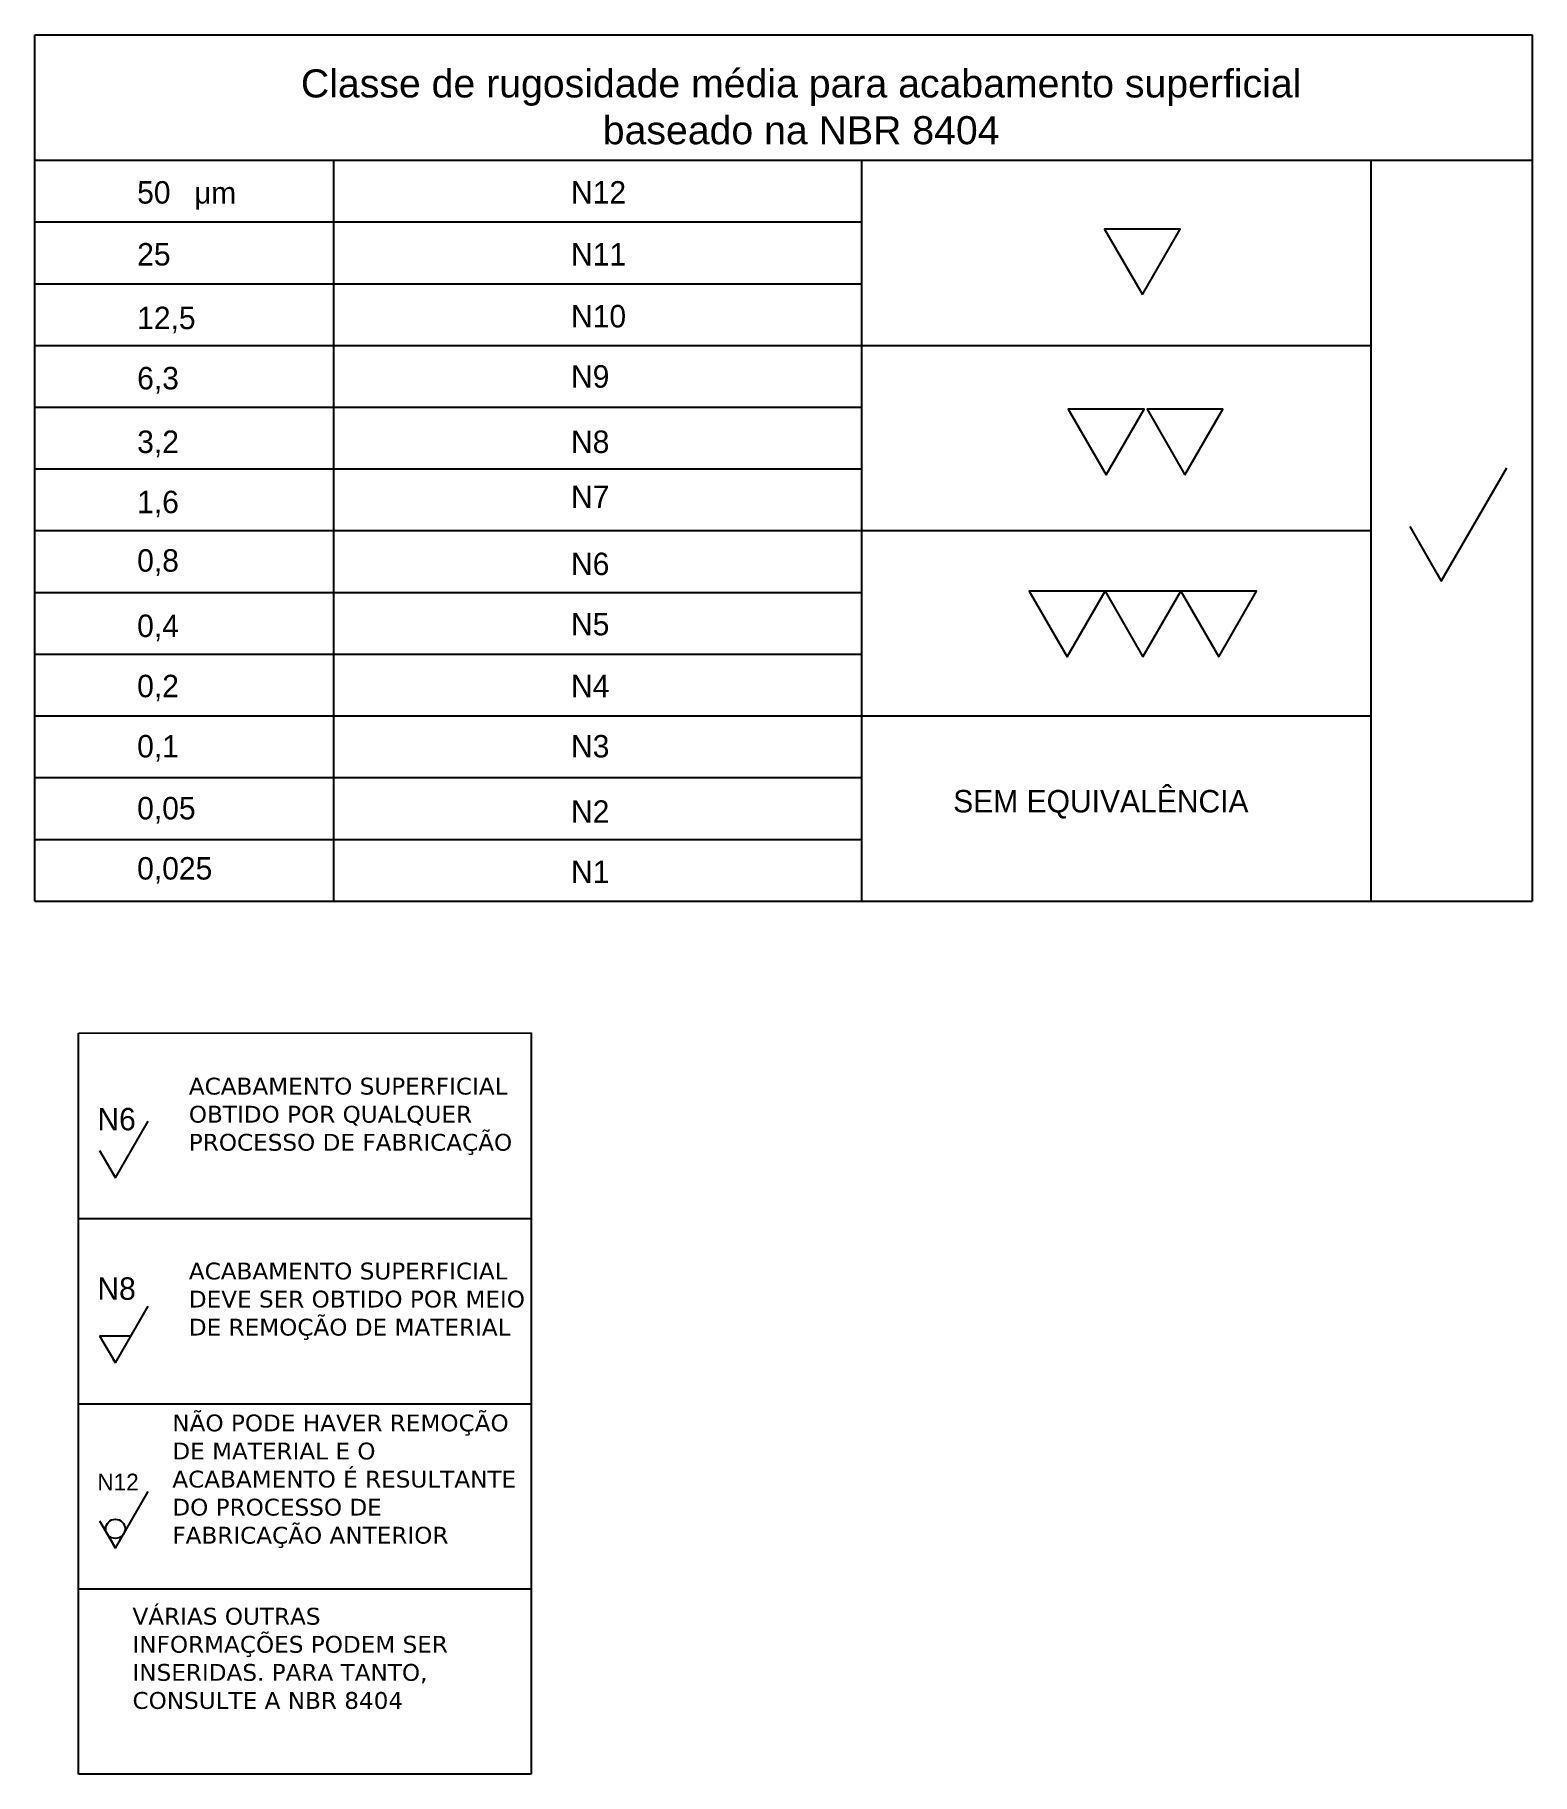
# Model space of a CAD drawing. Header units: metres. Extents: x 0 to 560, y 0 to 297.
# Drawn here: x 427.1 to 560.5, y 31 to 185.9 of the extents above; entities that cross this region are included whole.
import ezdxf

# ---------------------------------------------------------------- set-up
doc = ezdxf.new("R2010")
doc.units = ezdxf.units.M
doc.header["$LTSCALE"] = 0.3
doc.layers.add('Acabamento', color=50, linetype='Continuous')
doc.layers.add('Texto', color=32, linetype='Continuous')

msp = doc.modelspace()

# ---------------------------------------------------------------- texts
at = {"layer": 'Acabamento', "attachment_point": 1}
for s, width, heights, insert, char_height in [('\\pxqc;{\\fArial|b0|i0|c0|p34;Classe de rugosidade média para acabamento superficial\\Pbaseado na NBR 8404}', 129.56109, [0], (430.584, 182.865), 2.5), ('50{\\fSymbol|b0|i0|c2|p18;\\H0.95833x;   m\\fArial|b0|i0|c0|p34;m}', 13.03218, [0], (436.231, 172.91), 2), ('N12', 13.03218, [0], (474.868, 172.91), 2), ('25', 13.03218, [0], (436.231, 167.395), 2), ('N11', 13.03218, [0], (474.868, 167.395), 2), ('12,5', 13.03218, [0], (436.231, 161.726), 2), ('N10', 13.03218, [0], (474.868, 161.879), 2), ('N9', 13.03218, [0], (474.868, 156.517), 2), ('6,3', 13.03218, [0], (436.231, 156.363), 2), ('3,2', 13.03218, [0], (436.231, 150.695), 2), ('N8', 13.03218, [0], (474.868, 150.695), 2), ('N7', 13.03218, [0], (474.868, 145.792), 2), ('1,6', 13.03218, [0], (436.231, 145.332), 2), ('0,8', 13.03218, [0], (436.231, 140.123), 2), ('N6', 13.03218, [0], (474.868, 139.817), 2), ('0,4', 13.03218, [0], (436.231, 134.301), 2), ('N5', 13.03218, [0], (474.868, 134.454), 2), ('0,2', 13.03218, [2.333], (436.231, 128.939), 2), ('N4', 13.03218, [0], (474.868, 128.939), 2), ('0,1', 13.03218, [0], (436.231, 123.576), 2), ('N3', 13.03218, [0], (474.868, 123.576), 2), ('0,05', 13.03218, [0], (436.231, 118.06), 2), ('N2', 13.03218, [0], (474.868, 117.754), 2), ('SEM EQUIVALÊNCIA', 69.02524, [4.581], (508.902, 118.677), 2), ('0,025', 13.03218, [0], (436.231, 112.698), 2), ('N1', 13.03218, [0], (474.868, 112.392), 2), ('N6', 13.03218, [0], (432.689, 90.36), 2), ('N8', 13.03218, [0], (432.689, 75.267), 2), ('N12', 13.03218, [0], (432.689, 57.78), 1.5)]:
    msp.add_mtext_dynamic_manual_height_columns(s, width=width, gutter_width=12.5, heights=heights, dxfattribs=dict(at, insert=insert, char_height=char_height))
at = {"layer": 'Texto', "char_height": 1.5, "attachment_point": 1}
for s, insert in [('{\\fVerdana|b0|i0|c0|p34;ACABAMENTO SUPERFICIAL OBTIDO POR QUALQUER PROCESSO DE FABRICAÇÃO}', (440.832, 93.048)), ('{\\fVerdana|b0|i0|c0|p34;ACABAMENTO SUPERFICIAL DEVE SER OBTIDO POR MEIO DE REMOÇÃO DE MATERIAL}', (440.832, 76.58)), ('{\\fVerdana|b0|i0|c0|p34;NÃO PODE HAVER REMOÇÃO DE MATERIAL E O ACABAMENTO É RESULTANTE DO PROCESSO DE FABRICAÇÃO ANTERIOR}', (439.364, 63.047)), ('{\\fVerdana|b0|i0|c0|p34;VÁRIAS OUTRAS INFORMAÇÕES PODEM SER INSERIDAS. PARA TANTO, CONSULTE A NBR 8404}', (435.817, 45.83))]:
    msp.add_mtext_dynamic_manual_height_columns(s, width=31.76513, gutter_width=12.5, heights=[0], dxfattribs=dict(at, insert=insert))

# ---------------------------------------------------------------- linework, layer by layer
at = {"layer": 'Acabamento'}
for p, q in [((427.115, 185.946), (560.47, 185.946)), ((427.115, 108.777), (427.115, 185.946)), ((560.47, 185.946), (560.47, 108.777)), ((427.115, 174.777), (560.47, 174.777)), ((453.709, 174.777), (453.709, 108.777)), ((500.73, 174.777), (500.73, 108.777)), ((546.108, 174.777), (546.108, 108.777)), ((427.115, 169.277), (500.73, 169.277)), ((427.115, 163.777), (500.73, 163.777)), ((427.115, 158.277), (546.108, 158.277)), ((427.115, 152.777), (500.73, 152.777)), ((427.115, 147.277), (500.73, 147.277)), ((552.374, 137.285), (558.197, 147.37)), ((427.115, 141.777), (546.108, 141.777)), ((549.571, 142.14), (552.374, 137.285)), ((552.006, 137.923), (552.374, 137.285)), ((552.374, 137.285), (552.374, 137.285)), ((427.115, 136.277), (500.73, 136.277)), ((427.115, 130.777), (500.73, 130.777)), ((427.115, 125.277), (546.108, 125.277)), ((427.115, 119.777), (500.73, 119.777)), ((427.115, 114.277), (500.73, 114.277)), ((427.115, 108.777), (560.47, 108.777)), ((431.002, 97.008), (471.333, 97.041)), ((431.002, 31.008), (431.002, 97.008)), ((471.333, 97.041), (471.333, 31.008)), ((434.292, 84.142), (437.203, 89.185)), ((432.89, 86.57), (434.292, 84.142)), ((434.107, 84.461), (434.292, 84.142)), ((434.292, 84.142), (434.292, 84.142)), ((431.002, 80.508), (471.333, 80.508)), ((434.292, 67.642), (437.203, 72.685)), ((432.89, 70.07), (434.292, 67.642)), ((432.89, 70.07), (435.693, 70.07)), ((434.107, 67.961), (434.292, 67.642)), ((434.292, 67.642), (434.292, 67.642)), ((431.002, 64.008), (471.333, 64.008)), ((434.292, 51.142), (437.203, 56.185)), ((432.89, 53.57), (434.292, 51.142)), ((434.107, 51.461), (434.292, 51.142)), ((434.292, 51.142), (434.292, 51.142)), ((431.002, 47.508), (471.333, 47.508)), ((471.333, 31.008), (431.002, 31.008))]:
    msp.add_line(p, q, dxfattribs=at)
for points in [[(525.753, 162.799), (529.128, 168.645), (522.378, 168.645)], [(522.527, 146.743), (525.902, 152.589), (519.152, 152.589)], [(529.547, 146.743), (532.922, 152.589), (526.172, 152.589)], [(519.053, 130.531), (522.428, 136.377), (515.678, 136.377)], [(525.803, 130.531), (529.178, 136.377), (522.428, 136.377)], [(532.553, 130.531), (535.928, 136.377), (529.178, 136.377)]]:
    msp.add_lwpolyline(points, close=True, dxfattribs=at)
msp.add_circle((434.292, 52.861), 0.859, dxfattribs=at)

msp.set_redraw_order([(e.dxf.handle, doc.entitydb.next_handle()) for e in msp.query("TEXT MTEXT ATTDEF DIMENSION ARC_DIMENSION")])  # texts and dimensions are drawn at this point

doc.saveas('drawing.dxf')
